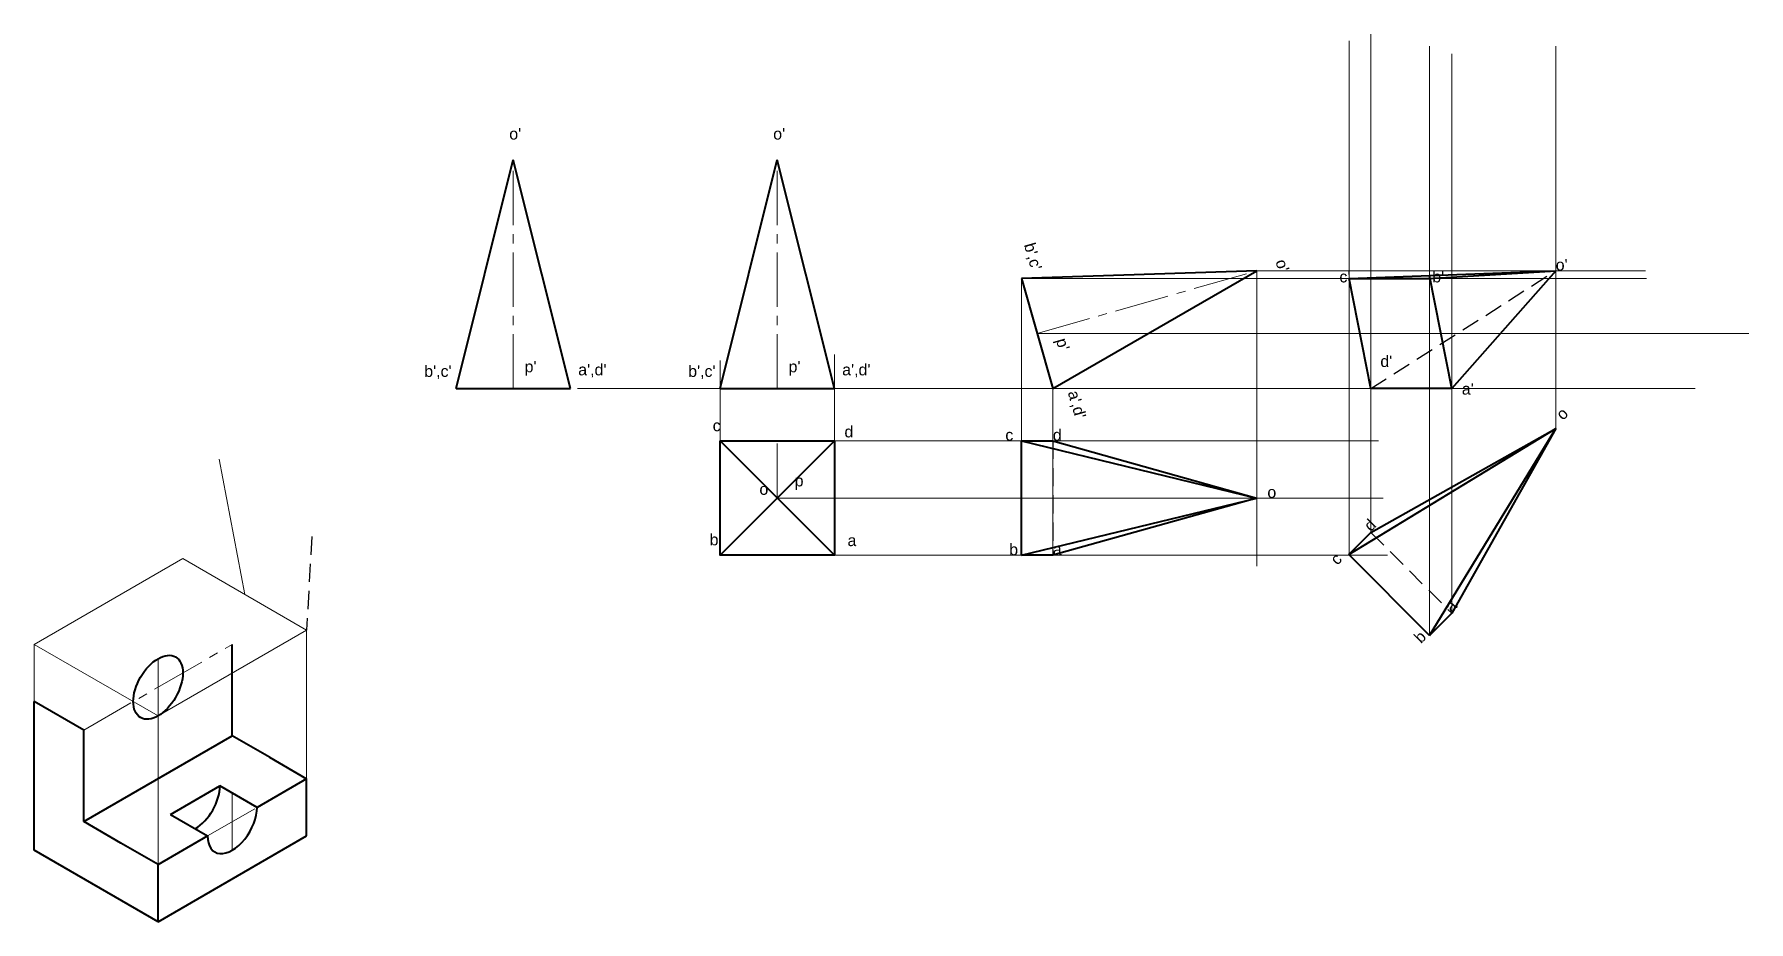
# Model space of a CAD drawing. Header units: millimetres. Extents: x 0 to 7799, y -473 to 358.
# Drawn here: x 0 to 600, y 0 to 310 of the extents above; entities that cross this region are included whole.
import ezdxf

# ---------------------------------------------------------------- set-up
doc = ezdxf.new("R2010")
doc.units = ezdxf.units.MM
doc.linetypes.add('CENTER2', pattern=[28.575, 19.05, -3.175, 3.175, -3.175])
doc.linetypes.add('DASHED2', pattern=[9.525, 6.35, -3.175])
for name, color, linetype, lineweight in [('Centre', 1, 'CENTER2', 20), ('Dimension n Hatch', 6, 'Continuous', 20), ('Hidden', 3, 'DASHED2', 30), ('Object', 2, 'Continuous', 40), ('Projection', 5, 'Continuous', 5)]:
    doc.layers.add(name, color=color, linetype=linetype, lineweight=lineweight)
doc.styles.get("Standard").update_dxf_attribs({"font": 'arial.ttf'})

msp = doc.modelspace()

# ---------------------------------------------------------------- texts
at = {"layer": 'Dimension n Hatch'}
for s, p in [("o'", (166.169, 273.58)), ("o'", (258.515, 273.58)), ("o'", (532.279, 227.767)), ("c'", (456.608, 223.605)), ("b'", (489.074, 223.605)), ("d'", (470.931, 194.027)), ("b',c'", (136.417, 190.558)), ("p'", (171.53, 192.165)), ("a',d'", (190.292, 191.094)), ("b',c'", (228.764, 190.558)), ("p'", (263.876, 192.165)), ("a',d'", (282.639, 191.094)), ("a'", (499.437, 184.354)), ('c', (237.341, 171.543)), ('d', (283.443, 169.401)), ('c', (339.73, 168.255)), ('d', (356.348, 168.255)), ('o', (253.691, 149.315)), ('p', (266.02, 152.261)), ('o', (431.398, 148.255)), ('b', (236.269, 131.639)), ('a', (284.515, 131.371)), ('b', (341.07, 128.19)), ('a', (356.348, 128.255))]:
    msp.add_text(s, height=4, dxfattribs=at).set_placement(p)
for s, rotation, p in [("b',c'", 285.963757, (346.208, 236.779)), ("o'", 285.963757, (434.211, 231.008)), ("p'", 285.963757, (357.41, 203.462)), ("a',d'", 285.963757, (361.54, 185.129)), ('o', 45, (534.804, 175.158)), ('d', 45, (467.593, 136.232)), ('c', 45, (455.842, 124.482)), ('a', 45, (495.878, 107.948)), ('b', 45, (485.121, 97.099))]:
    msp.add_text(s, height=4, rotation=rotation, dxfattribs=at).set_placement(p)

# ---------------------------------------------------------------- linework, layer by layer
at = {"layer": 'Centre'}
for p, q in [((167.574, 186.471), (167.574, 266.471)), ((259.921, 186.471), (259.921, 266.471)), ((350.847, 205.699), (427.762, 227.702)), ((259.921, 148.19), (259.921, 168.19)), ((17.321, 67), (69.282, 97)), ((43.301, 82), (43.301, 92)), ((17.321, 67), (43.301, 82)), ((43.301, 82), (43.301, 72)), ((69.282, 35), (69.282, 45)), ((60.622, 30), (77.942, 40)), ((69.282, 35), (69.282, 25))]:
    msp.add_line(p, q, dxfattribs=at)
at = {"layer": 'Dimension n Hatch'}
msp.add_line((64.699, 161.771), (73.612, 114.5), dxfattribs=at)
at = {"layer": 'Hidden'}
for p, q in [((467.64, 186.471), (532.279, 227.702)), ((356.348, 168.19), (356.348, 128.19)), ((97.056, 134.704), (95.263, 102)), ((467.64, 136.186), (495.924, 107.902))]:
    msp.add_line(p, q, dxfattribs=at)
at = {"layer": 'Object'}
for p, q in [((147.574, 186.471), (167.574, 266.471)), ((187.574, 186.471), (167.574, 266.471)), ((239.921, 186.471), (259.921, 266.471)), ((279.921, 186.471), (259.921, 266.471)), ((427.762, 227.702), (345.347, 224.928)), ((345.347, 224.928), (356.348, 186.471)), ((356.348, 186.471), (427.762, 227.702)), ((460.078, 224.928), (532.279, 227.702)), ((467.64, 186.471), (460.078, 224.928)), ((460.078, 224.928), (488.145, 224.928)), ((488.145, 224.928), (532.279, 227.702)), ((495.924, 186.471), (488.145, 226.006)), ((532.279, 227.702), (495.924, 186.471)), ((147.574, 186.471), (187.574, 186.471)), ((239.921, 186.471), (279.921, 186.471)), ((495.924, 186.471), (467.64, 186.471)), ((239.921, 168.19), (279.921, 128.19)), ((279.921, 168.19), (239.921, 128.19)), ((345.347, 128.19), (345.347, 168.19)), ((345.347, 168.19), (356.348, 168.19)), ((345.347, 168.19), (427.762, 148.19)), ((356.348, 168.19), (427.762, 148.19)), ((459.861, 128.407), (532.279, 172.541)), ((467.64, 136.186), (532.279, 172.541)), ((488.145, 100.123), (532.279, 172.541)), ((532.279, 172.541), (495.924, 107.902)), ((345.347, 128.19), (427.762, 148.19)), ((427.762, 148.19), (356.348, 128.19)), ((459.861, 128.407), (467.64, 136.186)), ((356.348, 128.19), (345.347, 128.19)), ((488.145, 100.123), (459.861, 128.407)), ((495.924, 107.902), (488.145, 100.123)), ((69.282, 65), (69.282, 97)), ((0, 25), (0, 77)), ((17.321, 67), (0, 77)), ((17.321, 35), (17.321, 67)), ((17.321, 35), (69.282, 65)), ((82.272, 57.5), (69.282, 65)), ((82.272, 57.5), (95.263, 50)), ((95.263, 50), (77.942, 40)), ((95.263, 30), (95.263, 50)), ((47.631, 37.5), (64.952, 47.5)), ((77.942, 40), (64.952, 47.5)), ((47.631, 37.5), (60.622, 30)), ((30.311, 27.5), (17.321, 35)), ((43.301, 0), (95.263, 30)), ((43.301, 20), (60.622, 30)), ((43.301, 0), (0, 25)), ((43.301, 20), (30.311, 27.5)), ((43.301, 0), (43.301, 20))]:
    msp.add_line(p, q, dxfattribs=at)
msp.add_lwpolyline([(239.921, 168.19), (279.921, 168.19), (279.921, 128.19), (239.921, 128.19)], close=True, dxfattribs=at)
msp.add_ellipse((43.301, 82), major_axis=(-6.124, -10.607), ratio=0.5773503, dxfattribs=at)
for centre, start_param in [((56.292, 42.5), 7.0685835), ((69.282, 35), 5.4977871)]:
    msp.add_ellipse(centre, major_axis=(-6.124, -10.607), ratio=0.5773503, start_param=start_param, end_param=8.6393798, dxfattribs=at)
at = {"layer": 'Projection'}
for p, q in [((460.078, 128.19), (460.078, 308.098)), ((467.64, 136.186), (467.64, 310.388)), ((488.145, 100.123), (488.145, 306.266)), ((532.279, 172.541), (532.279, 306.266)), ((495.924, 107.902), (495.924, 303.519)), ((345.347, 224.928), (345.347, 128.19)), ((345.347, 224.928), (564.023, 224.928)), ((427.762, 227.702), (427.762, 124.408)), ((427.762, 227.702), (563.731, 227.702)), ((350.847, 205.699), (599.804, 205.699)), ((279.921, 168.19), (279.921, 198.357)), ((239.921, 168.19), (239.921, 196.293)), ((190.082, 186.471), (581.032, 186.471)), ((356.348, 186.471), (356.348, 128.19)), ((279.921, 168.19), (470.263, 168.19)), ((259.921, 148.19), (471.871, 148.19)), ((0, 97), (51.962, 127)), ((51.962, 127), (95.263, 102)), ((279.921, 128.19), (473.479, 128.19)), ((43.301, 72), (95.263, 102)), ((95.263, 30), (95.263, 102)), ((0, 25), (0, 97)), ((0, 97), (43.301, 72)), ((43.301, 0), (43.301, 72)), ((43.301, 0), (95.263, 30)), ((43.301, 0), (0, 25))]:
    msp.add_line(p, q, dxfattribs=at)

msp.set_redraw_order([(e.dxf.handle, doc.entitydb.next_handle()) for e in msp.query("TEXT MTEXT ATTDEF DIMENSION ARC_DIMENSION")])  # texts and dimensions are drawn at this point

doc.saveas('drawing.dxf')
